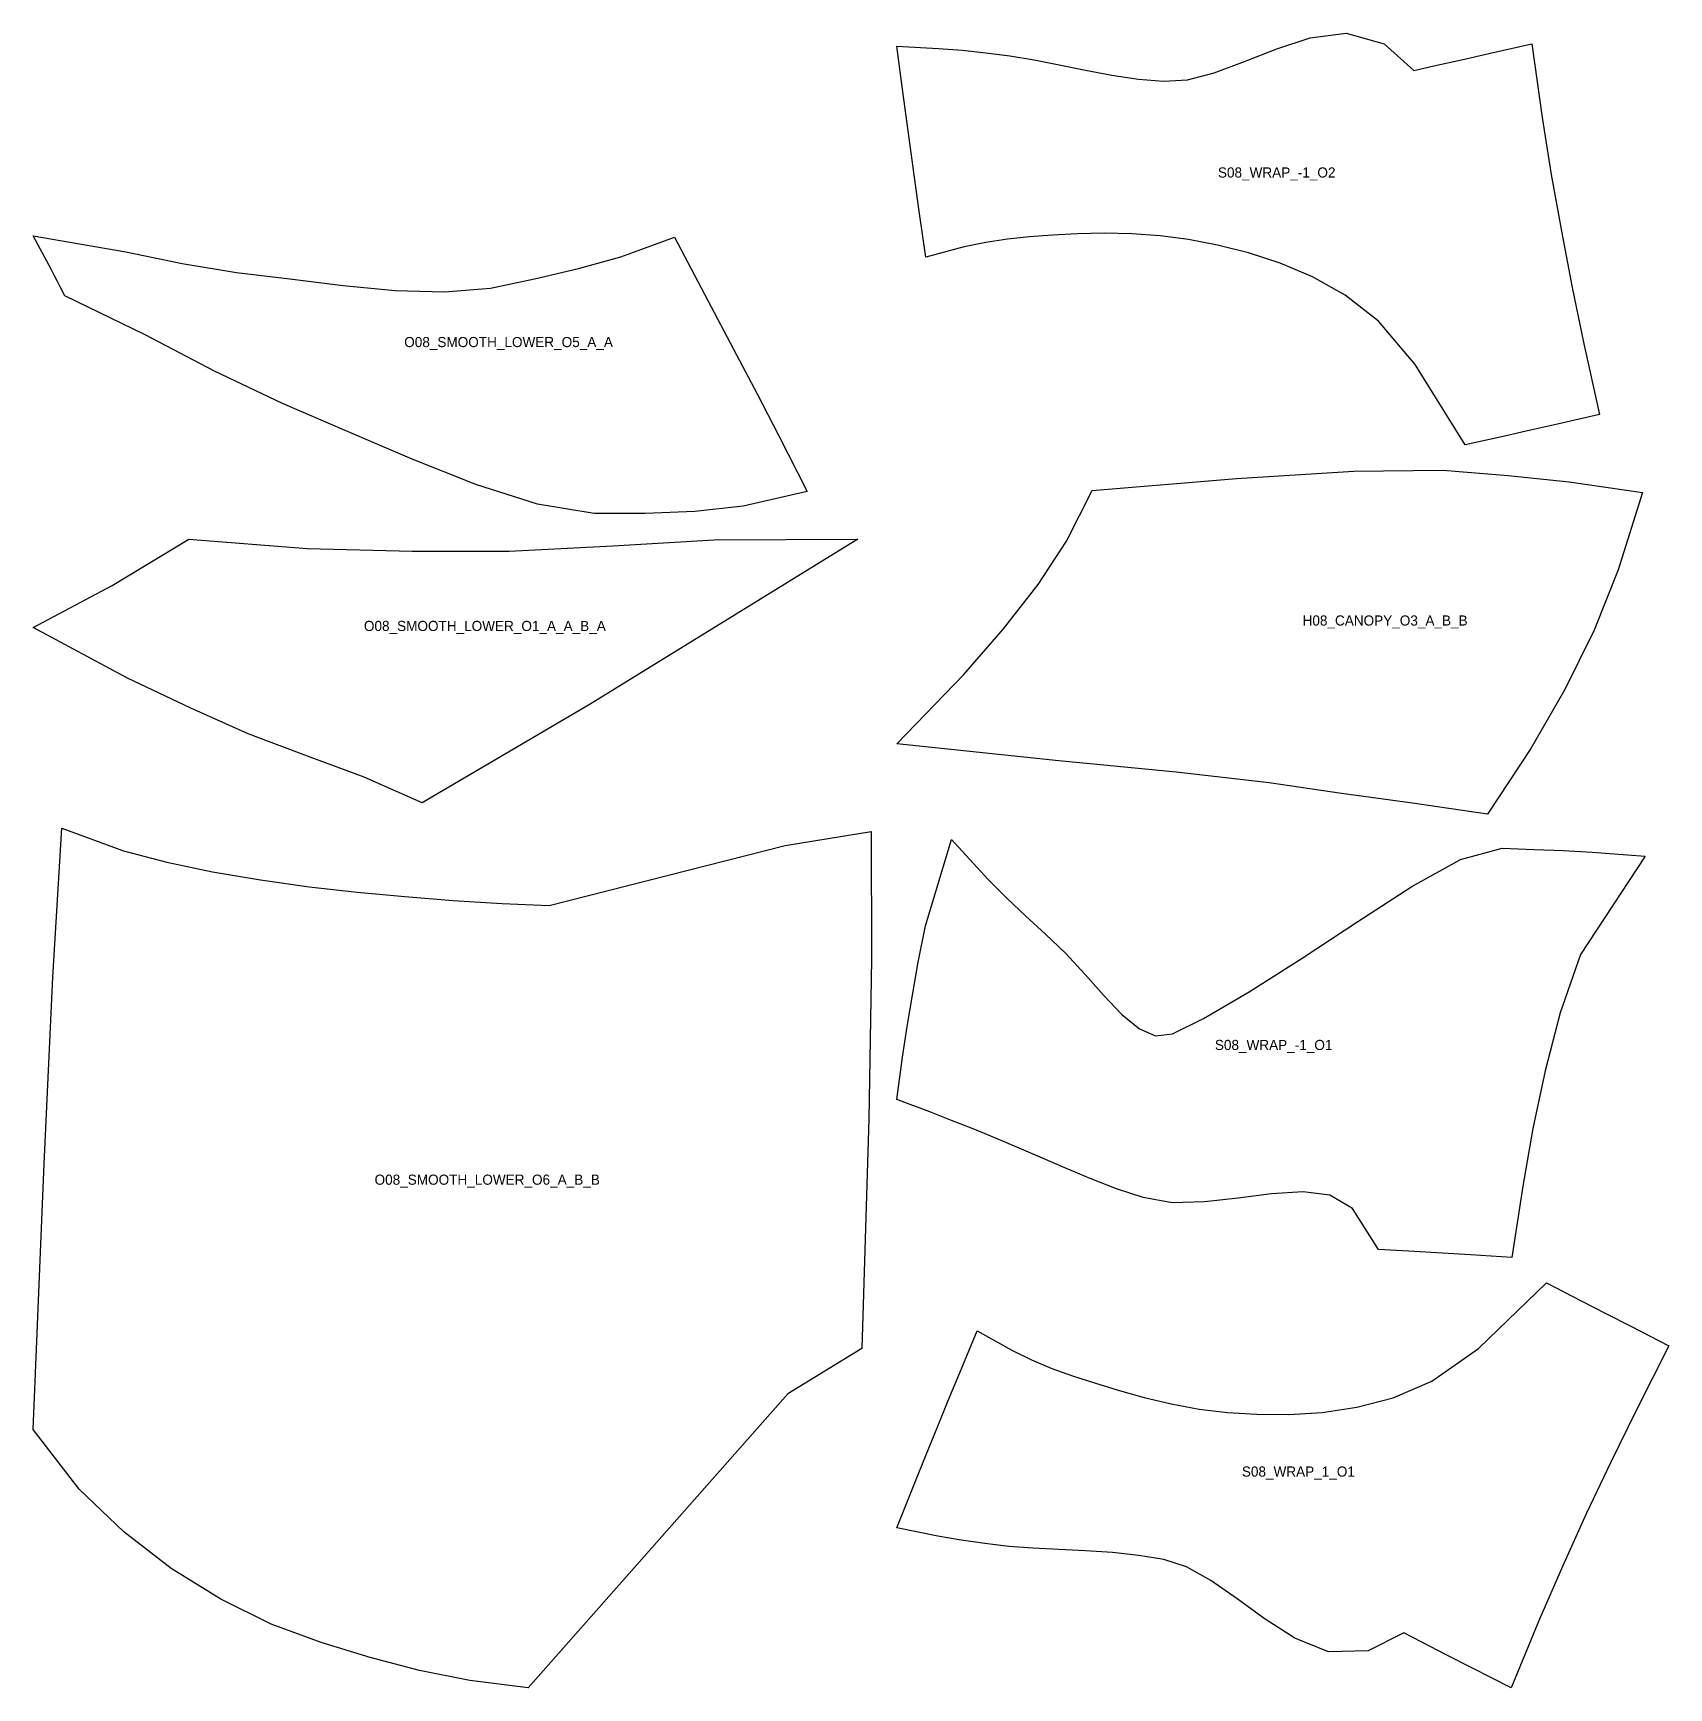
# Model space of a CAD drawing. Header units: millimetres. Extents: x 15 to 15325, y 15 to 1481.
# Drawn here: x 9434 to 10725, y 15 to 1321 of the extents above; entities that cross this region are included whole.
import ezdxf

# ---------------------------------------------------------------- set-up
doc = ezdxf.new("R2010")
doc.units = ezdxf.units.MM

msp = doc.modelspace()

# ---------------------------------------------------------------- texts
for s, p in [('S08_WRAP_-1_O2', (10368.7, 1206.7)), ('O08_SMOOTH_LOWER_O5_A_A', (9726.6, 1072.9)), ('O08_SMOOTH_LOWER_O1_A_A_B_A', (9694.8, 848.9)), ('H08_CANOPY_O3_A_B_B', (10435.5, 853.2)), ('S08_WRAP_-1_O1', (10366.3, 518.3)), ('O08_SMOOTH_LOWER_O6_A_B_B', (9703.2, 412)), ('S08_WRAP_1_O1', (10387.6, 181.7))]:
    msp.add_text(s, height=8).set_placement(p)

# ---------------------------------------------------------------- linework, layer by layer
for points in [[(10115.4, 1310.4), (10148.3, 1308.6), (10166.9, 1307.1), (10185.6, 1305.1), (10204.4, 1302.7), (10223.6, 1299.5), (10243.5, 1295.6), (10264.2, 1291.4), (10285.1, 1287.5), (10305.9, 1284.4), (10325.7, 1282.7), (10344.6, 1283.8), (10365.8, 1289.4), (10389.7, 1298.2), (10415.1, 1308.2), (10441.5, 1316.8), (10469.9, 1320.7), (10500, 1312.1), (10523.4, 1291.2), (10539.2, 1294.8), (10560.9, 1299.7), (10582.4, 1304.6), (10616.3, 1312.2), (10624.6, 1254), (10631.7, 1209.1), (10639.7, 1164.5), (10648.2, 1120), (10657.4, 1075.6), (10669.7, 1019.7), (10636.7, 1012.2), (10615.3, 1007.4), (10593.8, 1002.5), (10563.8, 995.7), (10524.4, 1059.3), (10495.3, 1093.4), (10469, 1113.8), (10443.3, 1128.3), (10417.8, 1139.1), (10392.7, 1147.2), (10368.3, 1153.3), (10345.6, 1157.9), (10323.2, 1160.8), (10300.8, 1162.3), (10278.8, 1162.7), (10257.8, 1162.2), (10238.2, 1161.2), (10220.1, 1160), (10202.7, 1158.2), (10185.5, 1155.5), (10168.4, 1151.9), (10138.2, 1144), (10133, 1180.1), (10129.7, 1203.1), (10126.6, 1226.1), (10123.5, 1249.3), (10120.4, 1272.6), (10115.4, 1310.4)], [(9433.7, 1160.7), (9507, 1148.2), (9551.3, 1139), (9594.3, 1131.9), (9636.4, 1126.8), (9678.4, 1121.6), (9719.5, 1117.6), (9758.5, 1116.4), (9794.7, 1119.5), (9829.3, 1126.7), (9864, 1134.8), (9897.5, 1144.2), (9939.9, 1159.6), (9966.3, 1109.6), (9986.5, 1071.4), (10005, 1036.1), (10022, 1003.5), (10044.6, 959.1), (9994.1, 947.3), (9955.9, 943.1), (9916.8, 941.6), (9876.5, 941.5), (9831.7, 948.9), (9783.2, 964.4), (9732.8, 984.6), (9681.8, 1006.4), (9630.6, 1028.3), (9577, 1053.8), (9522.1, 1082.5), (9458.8, 1113.3), (9455.1, 1120.5), (9453, 1124.6), (9450.6, 1129.1), (9448.2, 1133.9), (9433.7, 1160.7)], [(10269.5, 959.8), (10383.4, 969.2), (10475.9, 975), (10546.1, 975.7), (10597.7, 971.7), (10645.9, 966.5), (10703.8, 958.2), (10684.6, 897.3), (10665.5, 849.7), (10642.5, 802.7), (10615.7, 756.3), (10581.4, 704.5), (10522.3, 713.2), (10466.3, 720.8), (10409.1, 729.2), (10335.8, 737.5), (10243.2, 746.6), (10115.4, 759.9), (10168.2, 814.5), (10199.6, 850.5), (10226.8, 885.6), (10249.2, 919.7), (10269.5, 959.8)], [(9556.5, 921.5), (9650, 914.1), (9732.8, 911.8), (9809.4, 912), (9891.2, 916.2), (9971.3, 920.8), (10084.5, 921.5), (9873.2, 791.2), (9740.8, 713.4), (9695.1, 733.5), (9650.3, 750.1), (9603.4, 767.9), (9558.1, 787.9), (9508.3, 811.6), (9433.7, 851.7), (9496.1, 884.8), (9556.5, 921.5)], [(9456.3, 693.4), (9505.1, 675.4), (9539.2, 666.6), (9575.4, 659), (9613.1, 652.5), (9651.5, 647.1), (9689.4, 642.9), (9727.1, 639.3), (9765.3, 636.2), (9803.8, 633.8), (9841, 632.4), (10027.1, 679.6), (10095.1, 690.7), (10095.4, 589.7), (10093.3, 464.1), (10087.6, 282.9), (10029.2, 247), (9824.4, 15), (9778.3, 20.9), (9738.6, 28.8), (9699.6, 39), (9661, 50.7), (9621.7, 65.2), (9581.9, 84.9), (9542.8, 109.2), (9505.4, 138.1), (9470, 171.7), (9433.7, 219), (9442.4, 428.5), (9449.4, 575.7), (9456.3, 693.4)], [(10158.4, 684.5), (10187, 653.1), (10201.9, 638.3), (10217.1, 623.8), (10232.6, 609.8), (10248.5, 594.8), (10264, 578), (10278.7, 561.2), (10292.9, 546.2), (10306.7, 535), (10319.4, 529.6), (10332.8, 531), (10357.4, 543.2), (10393.3, 564.2), (10435.3, 590.8), (10479.2, 619.7), (10521.6, 647.2), (10560.2, 668.5), (10592.9, 677.6), (10618.2, 676.6), (10641.4, 675.7), (10664, 674.4), (10705.9, 671.2), (10654.7, 593.7), (10638.7, 547.7), (10626.8, 501.9), (10617.2, 456.3), (10609.2, 410.9), (10600.6, 354.7), (10567.9, 356.7), (10545.9, 358.1), (10523.8, 359.4), (10495.3, 361), (10474.8, 393.2), (10457.1, 403.9), (10435.9, 406.5), (10411.1, 404.9), (10384.6, 401.4), (10358, 398.4), (10332.5, 397.8), (10309.8, 402), (10288.6, 408.8), (10268, 416.8), (10247.9, 425.3), (10228.5, 433.7), (10210.1, 441.7), (10192.7, 449.1), (10175.5, 456), (10158.4, 462.8), (10141.4, 469.4), (10115.4, 479.3), (10119.9, 512.6), (10123.5, 536.9), (10127.6, 561.7), (10132.2, 587.7), (10137.9, 616.4), (10158.4, 684.5)], [(10178.7, 296.8), (10206, 281.5), (10221.6, 273.9), (10237.6, 267.1), (10254, 261.1), (10271.3, 255.6), (10290.1, 249.9), (10310.4, 244.2), (10331.8, 239.1), (10353.9, 235), (10376.3, 232.3), (10399.4, 231), (10424.6, 230.8), (10451, 232.3), (10478.3, 236.4), (10506.9, 244), (10537.4, 257.1), (10574.2, 282.8), (10628, 334.7), (10655.3, 320.5), (10674.9, 310.4), (10694.5, 300.4), (10724.6, 285), (10698.7, 233.9), (10678.8, 193.2), (10659.4, 152.3), (10640.7, 110.9), (10622.5, 69.2), (10600, 15), (10569, 30.8), (10549.4, 40.9), (10529.6, 51), (10515.3, 58.5), (10487.3, 44.2), (10456, 43.4), (10429.5, 54.3), (10406, 69.3), (10384, 85.3), (10363.1, 99.8), (10344, 110.5), (10325.9, 116.3), (10306.3, 119.6), (10285.4, 121.8), (10264.2, 123.2), (10243.2, 124.2), (10223, 125.2), (10203.6, 126.7), (10184.7, 129), (10166.1, 131.6), (10147.6, 134.8), (10115.4, 141.2), (10129.5, 176.7), (10138.2, 198.5), (10147.1, 220.2), (10155.9, 241.7), (10164.7, 263.1), (10178.7, 296.8)]]:
    msp.add_lwpolyline(points, close=True)

msp.set_redraw_order([(e.dxf.handle, doc.entitydb.next_handle()) for e in msp.query("TEXT MTEXT ATTDEF DIMENSION ARC_DIMENSION")])  # texts and dimensions are drawn at this point

doc.saveas('drawing.dxf')
